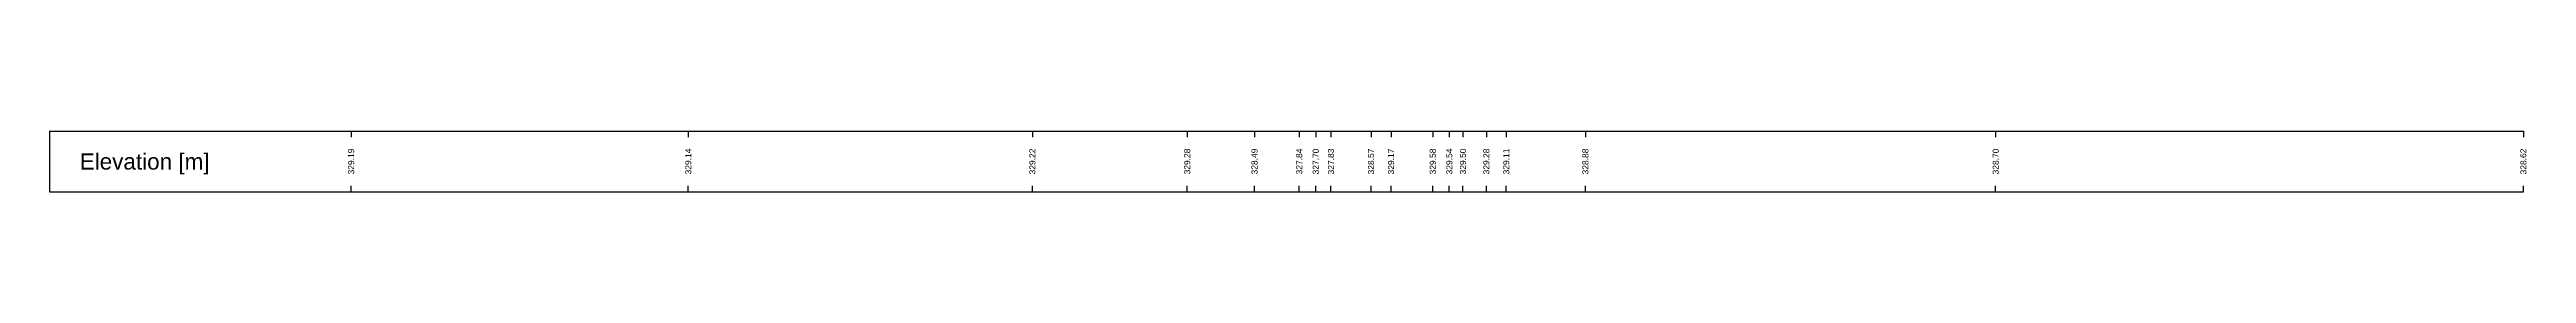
# Model space of a CAD drawing. Header units: millimetres. Extents: x -8 to 79, y -83 to 317.
# Drawn here: x -7.5 to 54.1, y 102.8 to 104.2 of the extents above; entities that cross this region are included whole.
import ezdxf
from ezdxf.enums import TextEntityAlignment as Align

# ---------------------------------------------------------------- set-up
doc = ezdxf.new("R2010")
doc.units = ezdxf.units.MM
doc.styles.get("Standard").update_dxf_attribs({"font": 'arial.ttf'})

msp = doc.modelspace()

# ---------------------------------------------------------------- texts
msp.add_text('Elevation [m]', height=0.4).set_placement((-6.75, 103.5), align=Align.MIDDLE_LEFT)
for s, p in [('329.19', (0, 103.5)), ('329.14', (8.383, 103.5)), ('329.22', (16.94, 103.5)), ('329.28', (20.79, 103.5)), ('328.49', (22.464, 103.5)), ('327.84', (23.576, 103.5)), ('327.70', (23.986, 103.5)), ('327.83', (24.365, 103.5)), ('328.57', (25.361, 103.5)), ('329.17', (25.859, 103.5)), ('329.58', (26.897, 103.5)), ('329.54', (27.307, 103.5)), ('329.50', (27.647, 103.5)), ('329.28', (28.229, 103.5)), ('329.11', (28.723, 103.5)), ('328.88', (30.692, 103.5)), ('328.70', (40.894, 103.5)), ('328.62', (54.016, 103.5))]:
    msp.add_text(s, height=0.15, rotation=90).set_placement(p, align=Align.MIDDLE)

# ---------------------------------------------------------------- linework, layer by layer
at = {"layer": 'band'}
for p, q in [((0, 104.25), (0, 104.1)), ((8.383, 104.25), (8.383, 104.1)), ((16.94, 104.25), (16.94, 104.1)), ((20.79, 104.25), (20.79, 104.1)), ((22.464, 104.25), (22.464, 104.1)), ((23.576, 104.25), (23.576, 104.1)), ((23.986, 104.25), (23.986, 104.1)), ((24.365, 104.25), (24.365, 104.1)), ((25.361, 104.25), (25.361, 104.1)), ((25.859, 104.25), (25.859, 104.1)), ((26.897, 104.25), (26.897, 104.1)), ((27.307, 104.25), (27.307, 104.1)), ((27.647, 104.25), (27.647, 104.1)), ((28.229, 104.25), (28.229, 104.1)), ((28.723, 104.25), (28.723, 104.1)), ((30.692, 104.25), (30.692, 104.1)), ((40.894, 104.25), (40.894, 104.1)), ((54.016, 104.25), (54.016, 104.1)), ((0, 102.75), (0, 102.9)), ((8.383, 102.75), (8.383, 102.9)), ((16.94, 102.75), (16.94, 102.9)), ((20.79, 102.75), (20.79, 102.9)), ((22.464, 102.75), (22.464, 102.9)), ((23.576, 102.75), (23.576, 102.9)), ((23.986, 102.75), (23.986, 102.9)), ((24.365, 102.75), (24.365, 102.9)), ((25.361, 102.75), (25.361, 102.9)), ((25.859, 102.75), (25.859, 102.9)), ((26.897, 102.75), (26.897, 102.9)), ((27.307, 102.75), (27.307, 102.9)), ((27.647, 102.75), (27.647, 102.9)), ((28.229, 102.75), (28.229, 102.9)), ((28.723, 102.75), (28.723, 102.9)), ((30.692, 102.75), (30.692, 102.9)), ((40.894, 102.75), (40.894, 102.9)), ((54.016, 102.75), (54.016, 102.9))]:
    msp.add_line(p, q, dxfattribs=at)
at = {"layer": 'frame'}
for p, q in [((-7.5, 104.25), (54.016, 104.25)), ((-7.5, 104.25), (-7.5, 102.75)), ((-7.5, 102.75), (54.016, 102.75))]:
    msp.add_line(p, q, dxfattribs=at)

msp.set_redraw_order([(e.dxf.handle, doc.entitydb.next_handle()) for e in msp.query("TEXT MTEXT ATTDEF DIMENSION ARC_DIMENSION")])  # texts and dimensions are drawn at this point

doc.saveas('drawing.dxf')
